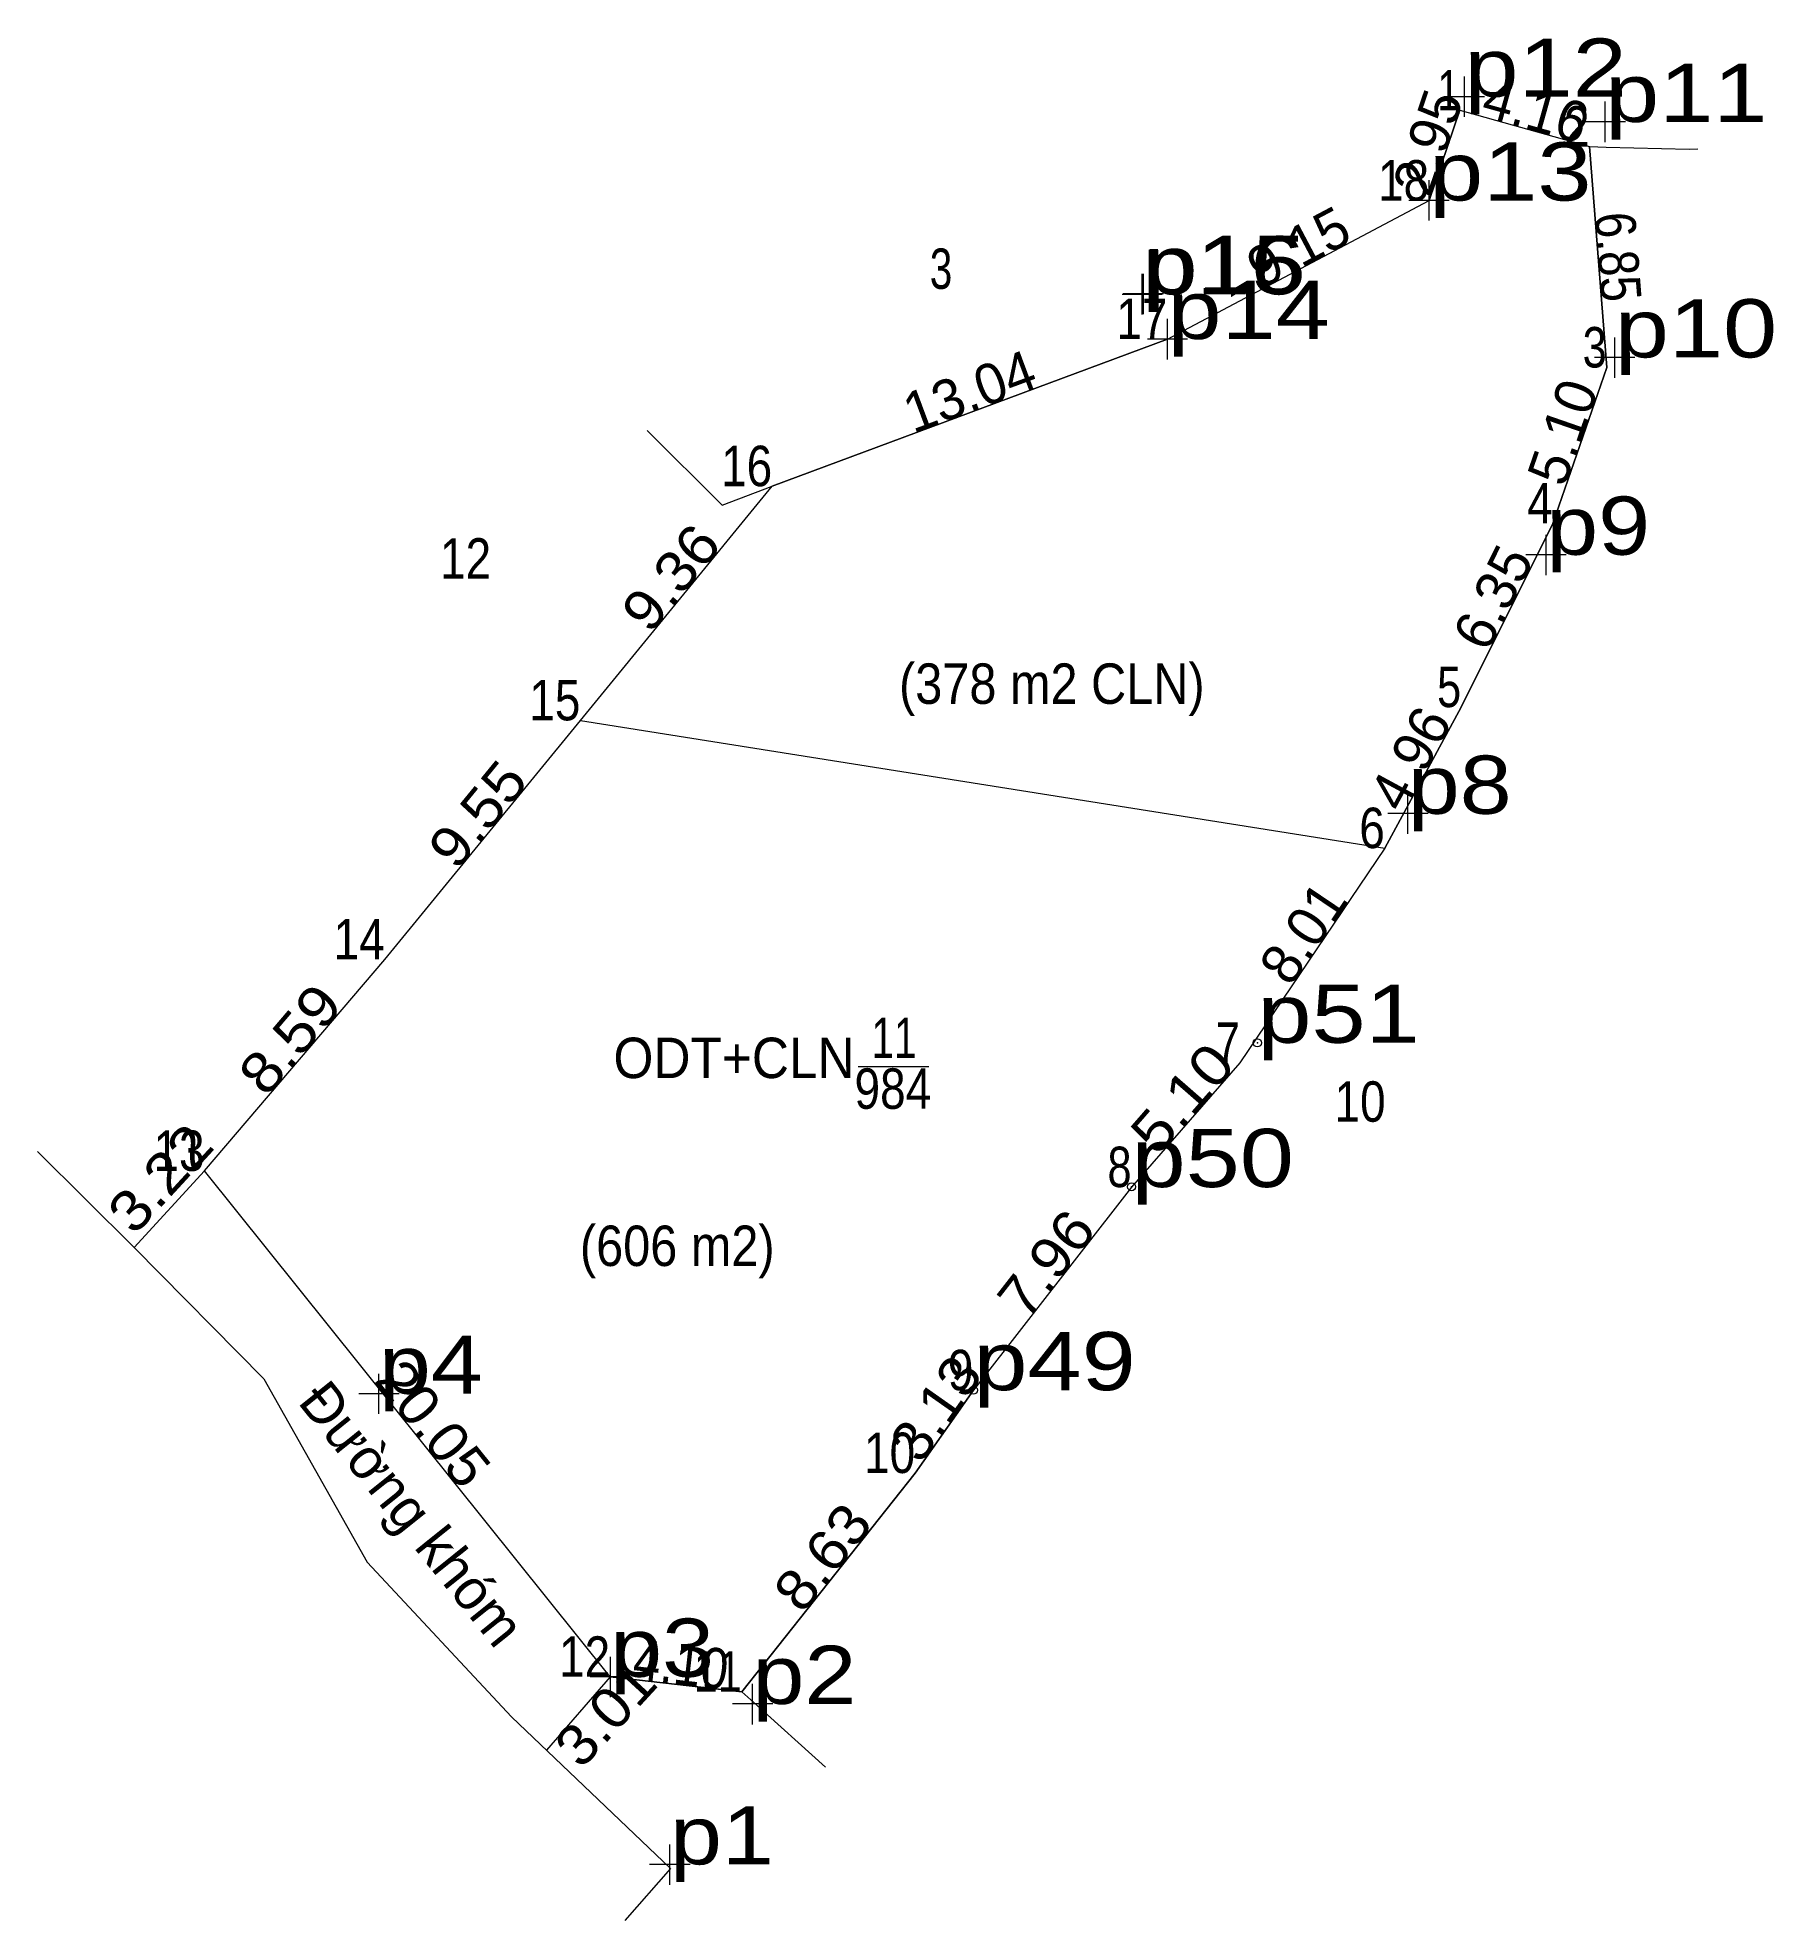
# Model space of a CAD drawing. Header units: metres. Extents: x 537240 to 537823, y 1837904 to 1838056.
# Drawn here: x 537527.4 to 537581, y 1837945.2 to 1838003.5 of the extents above; entities that cross this region are included whole.
import ezdxf
from ezdxf.enums import TextEntityAlignment as Align

# ---------------------------------------------------------------- set-up
doc = ezdxf.new("R2010")
doc.units = ezdxf.units.M
doc.header["$LTSCALE"] = 0.5
doc.header["$PDMODE"] = 32
doc.header["$PDSIZE"] = 0.25
for name, color, linetype, lineweight in [('1', 7, 'Continuous', 13), ('10', 7, 'Continuous', 13), ('15', 7, 'Continuous', 13), ('23', 7, 'Continuous', 13), ('28', 7, 'Continuous', 13), ('29', 7, 'Continuous', 13), ('31', 7, 'Continuous', 13), ('32', 7, 'Continuous', 13), ('34', 7, 'Continuous', 13), ('63', 7, 'Continuous', 13), ('7', 7, 'Continuous', 13), ('8', 7, 'Continuous', 13)]:
    doc.layers.add(name, color=color, linetype=linetype, lineweight=lineweight)
doc.layers.add('12', color=7, linetype='Continuous')

msp = doc.modelspace()

# ---------------------------------------------------------------- texts
at = {"layer": '1'}
for s, width, p in [('(378 m2 CLN)', 0.9, (537558.735, 1837982.86)), ('11', 0.75, (537553.855, 1837971.91)), ('ODT+CLN', 0.95, (537548.91, 1837971.29)), ('984', 0.85, (537553.82, 1837970.34)), ('(606 m2)', 0.9, (537547.155, 1837965.48))]:
    msp.add_text(s, height=1.25, dxfattribs=dict(at, width=width)).set_placement(p, align=Align.CENTER)
at = {"layer": '12'}
for s, width, p in [('p12', 1.25, (537571.49, 1838001.63)), ('p11', 1.25, (537575.84, 1838000.85)), ('p13', 1.25, (537570.4, 1837998.42)), ('p16', 1.25, (537561.53, 1837995.52)), ('p15', 1.25, (537561.57, 1837995.54)), ('p14', 1.25, (537562.31, 1837994.14)), ('p10', 1.25, (537576.14, 1837993.57)), ('p9', 1.2, (537574.02, 1837987.47)), ('p8', 1.2, (537569.74, 1837979.46)), ('p51', 1.25, (537565.09, 1837972.38)), ('p50', 1.25, (537561.2, 1837967.92)), ('p4', 1.2, (537537.93, 1837961.53)), ('p49', 1.25, (537556.31, 1837961.64)), ('p3', 1.2, (537545.08, 1837952.78)), ('p2', 1.2, (537549.48, 1837951.94)), ('p1', 1.2, (537546.93, 1837946.98))]:
    msp.add_text(s, height=1.8, dxfattribs=dict(at, width=width)).set_placement(p)
at = {"layer": '34'}
for s, width, p in [('3', 0.75, (537555.31, 1837995.69)), ('12', 0.85, (537540.61, 1837986.73)), ('10', 0.85, (537568.265, 1837969.94))]:
    msp.add_text(s, height=1.25, dxfattribs=dict(at, width=width)).set_placement(p, align=Align.CENTER)
for s, width, p in [('3.22', 1.15, (537531.6301, 1837967.7669)), ('3.01', 1.1, (537545.3941, 1837951.2069))]:
    msp.add_text(s, height=1.25, rotation=47.391, dxfattribs=dict(at, width=width)).set_placement(p, align=Align.CENTER)
msp.add_text('Đường khóm', height=1.25, rotation=308.722, dxfattribs=at).set_placement((537538.4699, 1837957.431), align=Align.CENTER)
at = {"layer": '63'}
for s, width, p in [(' 1', 0.75, (537571.35, 1838001.21)), (' 2', 0.85, (537575.36, 1838000.09)), (' 18', 0.85, (537570.4, 1837998.42)), (' 17', 0.85, (537562.31, 1837994.14)), (' 3', 0.8, (537575.89, 1837993.26)), (' 16', 0.85, (537550.09, 1837989.59)), (' 4', 0.85, (537574.22, 1837988.44)), (' 5', 0.8, (537571.39, 1837982.76)), (' 15', 0.85, (537544.16, 1837982.35)), (' 6', 0.85, (537569.03, 1837978.4)), (' 14', 0.85, (537538.11, 1837974.96)), (' 7', 0.8, (537564.55, 1837971.76)), (' 13', 0.85, (537532.54, 1837968.42)), (' 8', 0.8, (537561.2, 1837967.92)), (' 9', 0.85, (537556.31, 1837961.64)), (' 10', 0.85, (537554.51, 1837959.08)), (' 12', 0.85, (537545.08, 1837952.78)), (' 11', 0.8, (537549.15, 1837952.32))]:
    msp.add_text(s, height=1.25, dxfattribs=dict(at, width=width)).set_placement(p, align=Align.RIGHT)
for s, rotation, p in [('2.95', 71.196, (537570.9537, 1838000.0185)), ('4.16', 344.395, (537573.5269, 1838000.6063)), ('9.15', 27.881, (537566.6527, 1837996.4303)), ('13.04', 20.422, (537556.4069, 1837991.9337)), ('5.10', 70.89, (537575.1202, 1837991.0604)), ('6.35', 63.516, (537572.9355, 1837985.8763)), ('4.96', 61.574, (537570.3668, 1837980.8775)), ('8.01', 55.993, (537567.0254, 1837975.4304))]:
    msp.add_text(s, height=1.25, rotation=rotation, dxfattribs=at).set_placement(p, align=Align.CENTER)
for s, rotation, width, p in [('6.85', 274.437, 0.85, (537575.6207, 1837996.6334)), ('9.36', 50.68, 1.1, (537547.4414, 1837986.369)), ('9.55', 50.694, 1.1, (537541.4686, 1837979.0541)), ('8.59', 49.58, 1.15, (537535.6618, 1837972.0898)), ('5.10', 48.899, 1.15, (537563.2417, 1837970.2591)), ('7.96', 52.093, 1.1, (537559.0571, 1837965.166)), ('3.13', 54.888, 1.05, (537555.661, 1837960.7205)), ('20.05', 308.722, 1.05, (537539.1204, 1837960.216)), ('8.63', 51.589, 1.1, (537552.139, 1837956.0917)), ('4.10', 353.552, 0.9, (537547.1998, 1837952.5439))]:
    msp.add_text(s, height=1.25, rotation=rotation, dxfattribs=dict(at, width=width)).set_placement(p, align=Align.CENTER)

# ---------------------------------------------------------------- linework, layer by layer
at = {"layer": '1'}
msp.add_lwpolyline([(537571.35, 1838001.21), (537575.36, 1838000.09), (537575.89, 1837993.26), (537574.22, 1837988.44), (537571.39, 1837982.76), (537569.03, 1837978.4), (537564.55, 1837971.76), (537561.2, 1837967.92), (537556.31, 1837961.64), (537554.51, 1837959.08), (537549.15, 1837952.32), (537545.08, 1837952.78), (537532.54, 1837968.42), (537538.11, 1837974.96), (537544.16, 1837982.35), (537550.09, 1837989.59), (537562.31, 1837994.14), (537570.4, 1837998.42)], close=True, dxfattribs=at)
at = {"layer": '10'}
for p, q in [((537532.54, 1837968.42), (537538.11, 1837974.96)), ((537530.36, 1837966.05), (537527.38, 1837969.02)), ((537549.15, 1837952.32), (537554.51, 1837959.08))]:
    msp.add_line(p, q, dxfattribs=at)
at = {"layer": '15'}
for p, q in [((537562.31, 1837994.14), (537550.09, 1837989.59)), ((537545.08, 1837952.78), (537532.54, 1837968.42)), ((537554.51, 1837959.08), (537556.31, 1837961.64)), ((537545.08, 1837952.78), (537549.15, 1837952.32))]:
    msp.add_line(p, q, dxfattribs=at)
for points in [[(537538.11, 1837974.96), (537544.16, 1837982.35), (537550.09, 1837989.59)], [(537569.03, 1837978.4), (537564.55, 1837971.76), (537561.2, 1837967.92), (537556.31, 1837961.64)]]:
    msp.add_lwpolyline(points, dxfattribs=at)
at = {"layer": '23'}
for points in [[(537532.54, 1837968.42), (537530.36, 1837966.05), (537534.37, 1837961.99), (537537.57, 1837956.32), (537542.03, 1837951.54), (537546.95, 1837946.85), (537545.53, 1837945.25)], [(537551.74, 1837949.99), (537549.52, 1837951.99), (537549.15, 1837952.32)]]:
    msp.add_lwpolyline(points, dxfattribs=at)
at = {"layer": '28'}
for p in [(537571.35, 1838001.21), (537562.31, 1837994.14)]:
    msp.add_line(p, (537570.4, 1837998.42), dxfattribs=at)
at = {"layer": '29'}
msp.add_line((537544.16, 1837982.35), (537569.03, 1837978.4), dxfattribs=at)
at = {"layer": '31'}
for p, q in [((537571.35, 1838001.21), (537575.36, 1838000.09)), ((537575.36, 1838000.09), (537575.87, 1838000.07))]:
    msp.add_line(p, q, dxfattribs=at)
msp.add_lwpolyline([(537575.87, 1838000.07), (537578.44, 1838000.01), (537578.71, 1838000.02)], dxfattribs=at)
at = {"layer": '32'}
msp.add_line((537548.54, 1837989), (537550.09, 1837989.59), dxfattribs=at)
at = {"layer": '34'}
for p, q in [((537548.54, 1837989), (537546.22, 1837991.31)), ((537545.08, 1837952.78), (537543.11, 1837950.51))]:
    msp.add_line(p, q, dxfattribs=at)
at = {"layer": '63'}
msp.add_line((537552.75, 1837971.65), (537554.93, 1837971.65), dxfattribs=at)
at = {"layer": '7'}
for p, q in [((537571.49, 1838001.01), (537571.49, 1838002.26)), ((537572.11, 1838001.63), (537570.87, 1838001.63)), ((537575.84, 1838000.23), (537575.84, 1838001.48)), ((537576.47, 1838000.85), (537575.22, 1838000.85)), ((537570.4, 1837997.8), (537570.4, 1837999.05)), ((537571.02, 1837998.42), (537569.77, 1837998.42)), ((537561.53, 1837994.9), (537561.53, 1837996.15)), ((537561.57, 1837994.91), (537561.57, 1837996.16)), ((537562.15, 1837995.52), (537560.91, 1837995.52)), ((537562.19, 1837995.54), (537560.94, 1837995.54)), ((537562.31, 1837993.51), (537562.31, 1837994.76)), ((537562.93, 1837994.13), (537561.69, 1837994.13)), ((537576.14, 1837992.94), (537576.14, 1837994.19)), ((537576.76, 1837993.57), (537575.51, 1837993.57)), ((537574.02, 1837986.84), (537574.02, 1837988.09)), ((537574.64, 1837987.47), (537573.39, 1837987.47)), ((537569.74, 1837978.84), (537569.74, 1837980.09)), ((537570.37, 1837979.47), (537569.12, 1837979.47)), ((537537.93, 1837960.91), (537537.93, 1837962.15)), ((537538.56, 1837961.53), (537537.31, 1837961.53)), ((537545.09, 1837952.15), (537545.09, 1837953.4)), ((537545.71, 1837952.78), (537544.46, 1837952.78)), ((537549.48, 1837951.31), (537549.48, 1837952.56)), ((537550.11, 1837951.94), (537548.86, 1837951.94)), ((537546.93, 1837946.35), (537546.93, 1837947.6)), ((537547.55, 1837946.98), (537546.3, 1837946.98))]:
    msp.add_line(p, q, dxfattribs=at)
for p in [(537565.09, 1837972.38), (537561.2, 1837967.93), (537556.31, 1837961.64)]:
    msp.add_point(p, dxfattribs=at)
at = {"layer": '8'}
for p, q in [((537575.89, 1837993.26), (537575.36, 1838000.09)), ((537574.22, 1837988.44), (537575.89, 1837993.26)), ((537571.39, 1837982.76), (537574.22, 1837988.44)), ((537569.03, 1837978.4), (537571.39, 1837982.76))]:
    msp.add_line(p, q, dxfattribs=at)

msp.set_redraw_order([(e.dxf.handle, doc.entitydb.next_handle()) for e in msp.query("TEXT MTEXT ATTDEF DIMENSION ARC_DIMENSION")])  # texts and dimensions are drawn at this point

doc.saveas('drawing.dxf')
